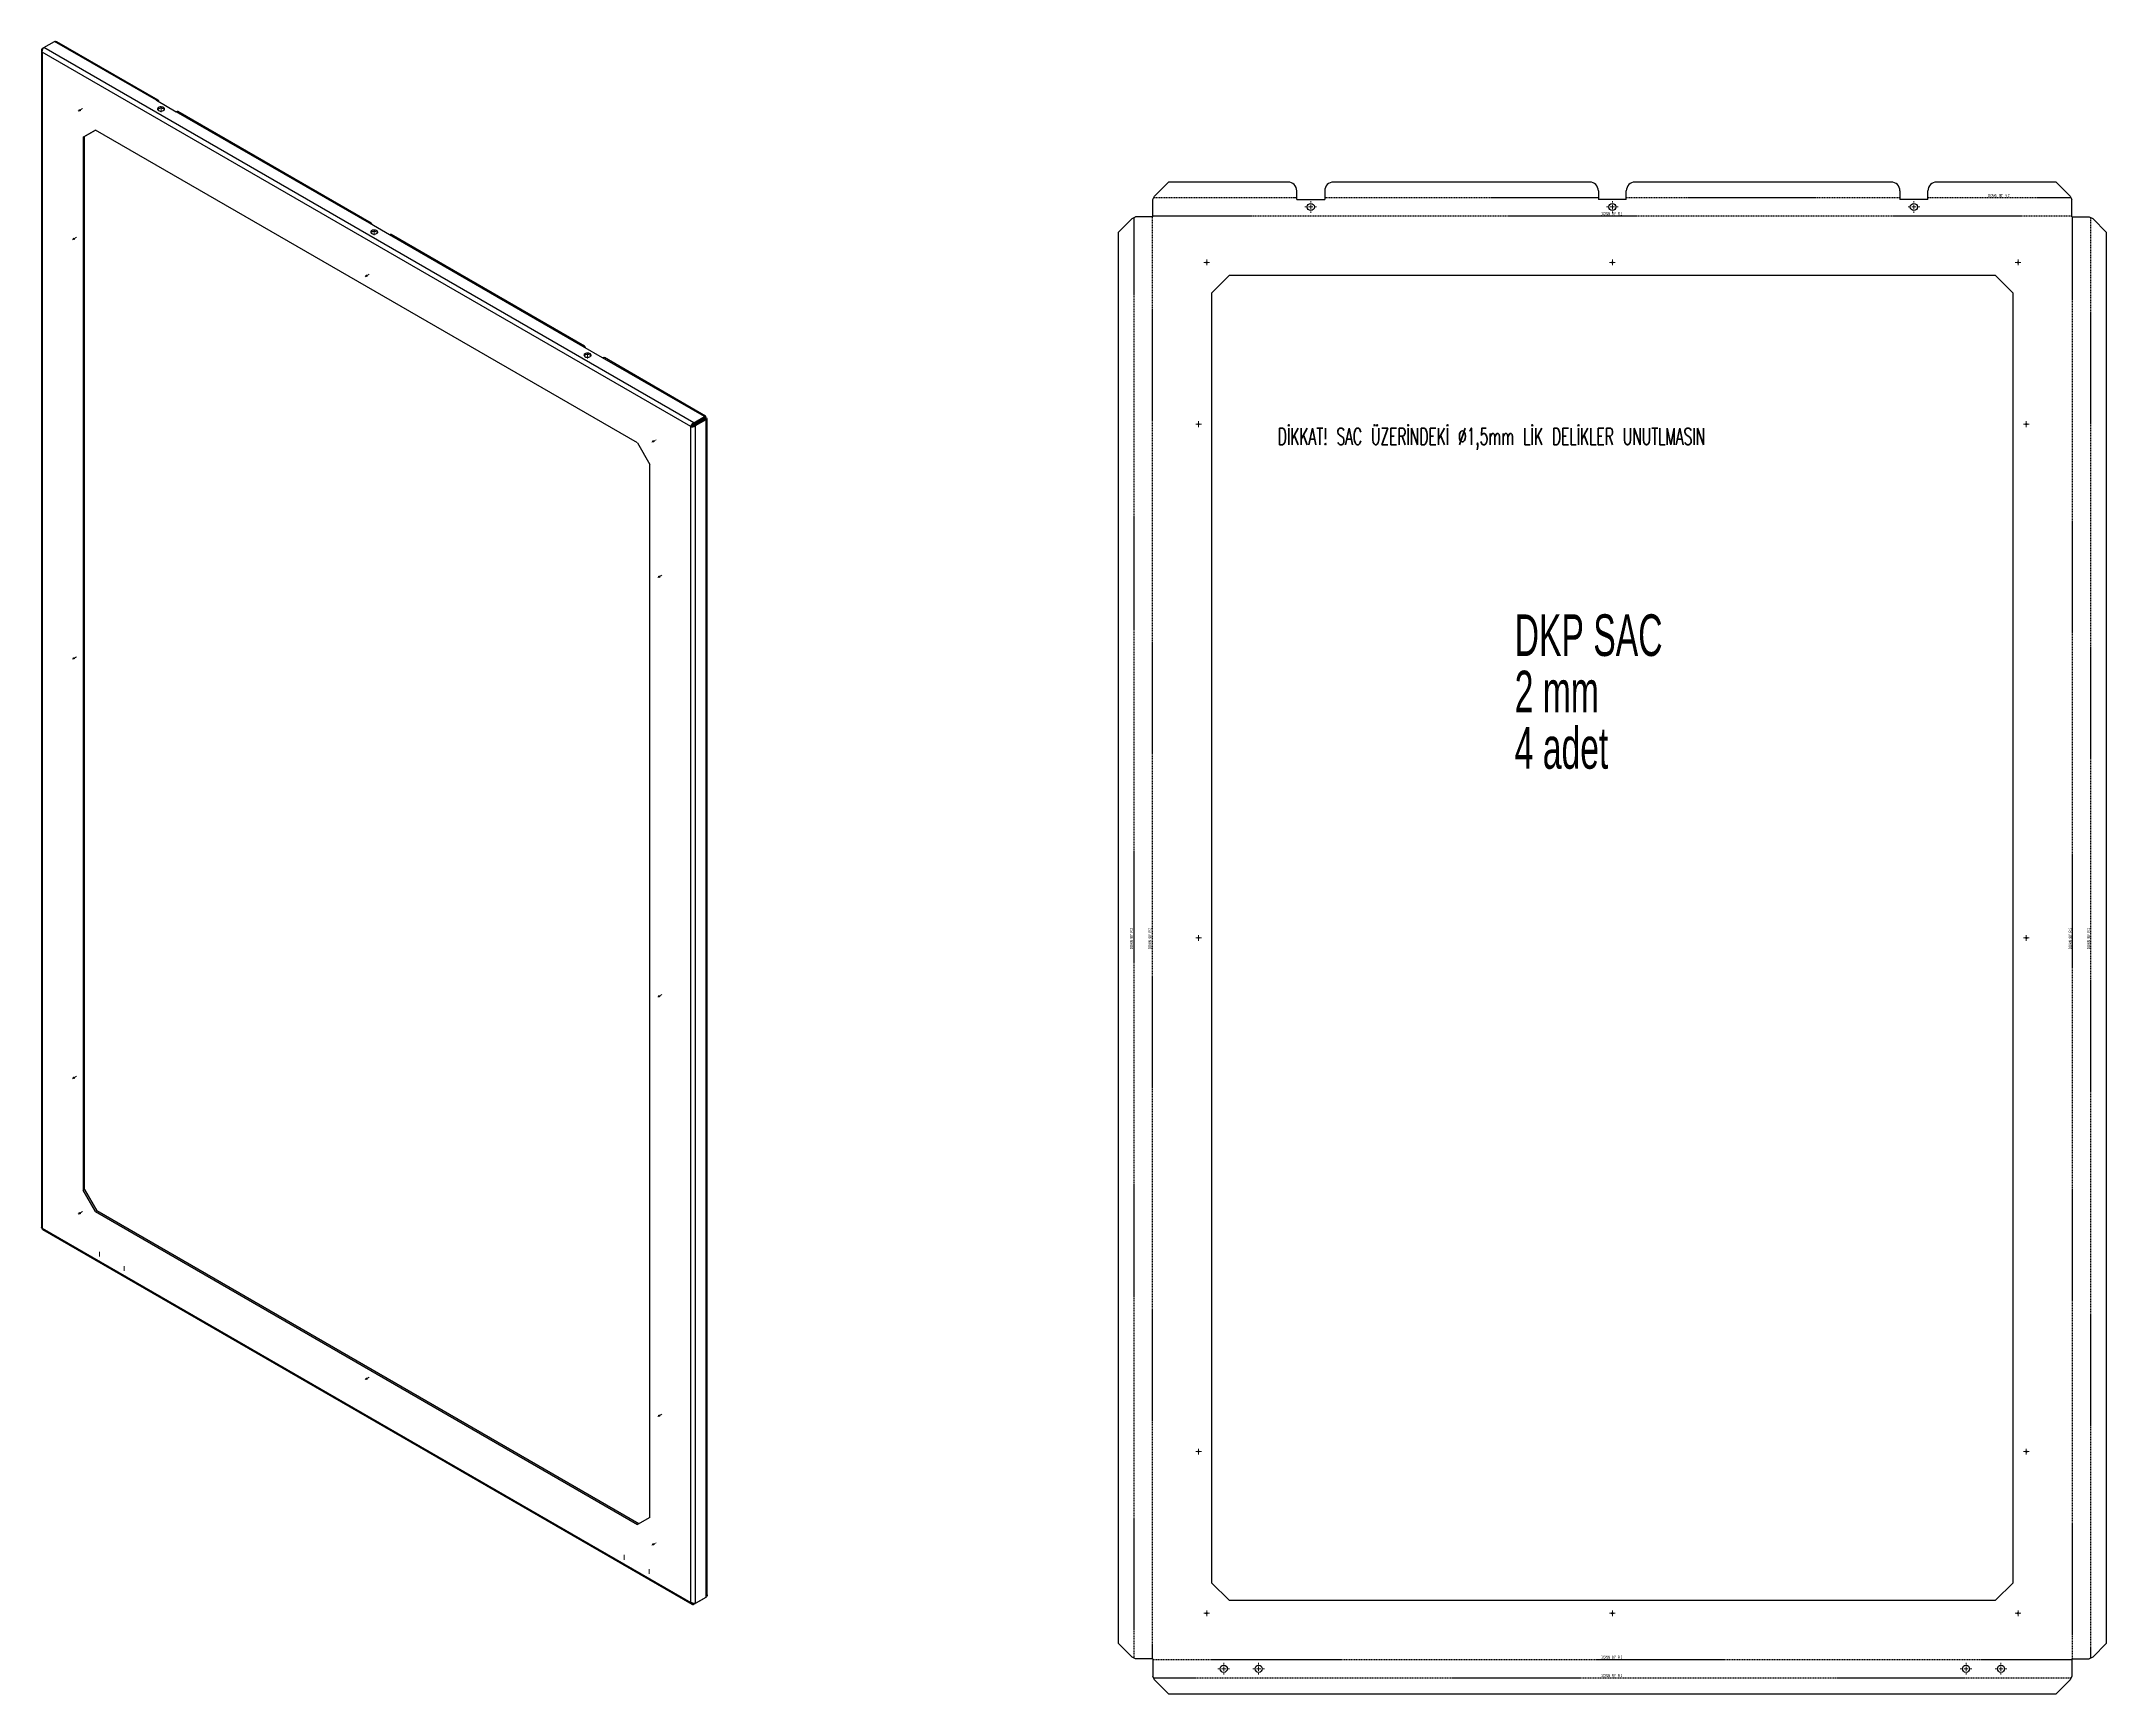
# Model space of a CAD drawing. Header units: millimetres. Extents: x -2617 to -254, y -796 to 1094.
import ezdxf

# ---------------------------------------------------------------- set-up
doc = ezdxf.new("R2010")
doc.units = ezdxf.units.MM
doc.linetypes.add('CENTERX2', pattern=[20.32, 12.7, -2.54, 2.54, -2.54])
doc.linetypes.add('HIDDEN', pattern=[1.905, 1.27, -0.635])
doc.styles.add('SLDTEXTSTYLE0', font='TXT', dxfattribs={"width": 0.605})
doc.styles.add('SLDTEXTSTYLE1', font='TXT', dxfattribs={"width": 0.605, "bigfont": 'bigfont'})
doc.styles.add('SLDTEXTSTYLE2', font='TXT', dxfattribs={"width": 0.5675})

# ---------------------------------------------------------------- blocks, each defined once
blk = doc.blocks.new('SW_CENTERMARKSYMBOL_0')
at = {"color": 0, "linetype": 'Continuous', "lineweight": 18}
for p, q in [((-2.5, 0), (-3.25, 0)), ((0, 0), (-2.5, 0)), ((0, 2.5), (0, 3.25)), ((0, 0), (0, 2.5)), ((0, 0), (0, -2.5)), ((0, 0), (2.5, 0)), ((2.5, 0), (3.25, 0)), ((0, -2.5), (0, -3.25))]:
    blk.add_line(p, q, dxfattribs=at)
blk = doc.blocks.new('SW_CENTERMARKSYMBOL_1')
at = {"color": 0, "linetype": 'Continuous', "lineweight": 18}
for p, q in [((-2.5, 0), (-3.25, 0)), ((0, 0), (-2.5, 0)), ((0, 2.5), (0, 3.25)), ((0, 0), (0, 2.5)), ((0, 0), (0, -2.5)), ((0, 0), (2.5, 0)), ((2.5, 0), (3.25, 0)), ((0, -2.5), (0, -3.25))]:
    blk.add_line(p, q, dxfattribs=at)
blk = doc.blocks.new('SW_CENTERMARKSYMBOL_2')
at = {"color": 0, "linetype": 'Continuous', "lineweight": 18}
for p, q in [((-2.5, 0), (-3.25, 0)), ((0, 0), (-2.5, 0)), ((0, 2.5), (0, 3.25)), ((0, 0), (0, 2.5)), ((0, 0), (0, -2.5)), ((0, 0), (2.5, 0)), ((2.5, 0), (3.25, 0)), ((0, -2.5), (0, -3.25))]:
    blk.add_line(p, q, dxfattribs=at)
blk = doc.blocks.new('SW_CENTERMARKSYMBOL_3')
at = {"color": 0, "linetype": 'Continuous', "lineweight": 18}
for p, q in [((-2.5, 0), (-3.25, 0)), ((0, 0), (-2.5, 0)), ((0, 2.5), (0, 3.25)), ((0, 0), (0, 2.5)), ((0, 0), (0, -2.5)), ((0, 0), (2.5, 0)), ((2.5, 0), (3.25, 0)), ((0, -2.5), (0, -3.25))]:
    blk.add_line(p, q, dxfattribs=at)
blk = doc.blocks.new('SW_CENTERMARKSYMBOL_4')
at = {"color": 0, "linetype": 'Continuous', "lineweight": 18}
for p, q in [((-2.5, 0), (-3.25, 0)), ((0, 0), (-2.5, 0)), ((0, 2.5), (0, 3.25)), ((0, 0), (0, 2.5)), ((0, 0), (0, -2.5)), ((0, 0), (2.5, 0)), ((2.5, 0), (3.25, 0)), ((0, -2.5), (0, -3.25))]:
    blk.add_line(p, q, dxfattribs=at)
blk = doc.blocks.new('SW_CENTERMARKSYMBOL_5')
at = {"color": 0, "linetype": 'Continuous', "lineweight": 18}
for p, q in [((-2.5, 0), (-3.25, 0)), ((0, 0), (-2.5, 0)), ((0, 2.5), (0, 3.25)), ((0, 0), (0, 2.5)), ((0, 0), (0, -2.5)), ((0, 0), (2.5, 0)), ((2.5, 0), (3.25, 0)), ((0, -2.5), (0, -3.25))]:
    blk.add_line(p, q, dxfattribs=at)
blk = doc.blocks.new('SW_CENTERMARKSYMBOL_6')
at = {"color": 0, "linetype": 'Continuous', "lineweight": 18}
for p, q in [((-2.5, 0), (-3.25, 0)), ((0, 0), (-2.5, 0)), ((0, 2.5), (0, 3.25)), ((0, 0), (0, 2.5)), ((0, 0), (0, -2.5)), ((0, 0), (2.5, 0)), ((2.5, 0), (3.25, 0)), ((0, -2.5), (0, -3.25))]:
    blk.add_line(p, q, dxfattribs=at)
blk = doc.blocks.new('SW_CENTERMARKSYMBOL_7')
at = {"color": 0, "linetype": 'Continuous', "lineweight": 18}
for p, q in [((-2.5, 0), (-3.25, 0)), ((0, 0), (-2.5, 0)), ((0, 2.5), (0, 3.25)), ((0, 0), (0, 2.5)), ((0, 0), (0, -2.5)), ((0, 0), (2.5, 0)), ((2.5, 0), (3.25, 0)), ((0, -2.5), (0, -3.25))]:
    blk.add_line(p, q, dxfattribs=at)
blk = doc.blocks.new('SW_CENTERMARKSYMBOL_8')
at = {"color": 0, "linetype": 'Continuous', "lineweight": 18}
for p, q in [((-2.5, 0), (-3.25, 0)), ((0, 0), (-2.5, 0)), ((0, 2.5), (0, 3.25)), ((0, 0), (0, 2.5)), ((0, 0), (0, -2.5)), ((0, 0), (2.5, 0)), ((2.5, 0), (3.25, 0)), ((0, -2.5), (0, -3.25))]:
    blk.add_line(p, q, dxfattribs=at)
blk = doc.blocks.new('SW_CENTERMARKSYMBOL_9')
at = {"color": 0, "linetype": 'Continuous', "lineweight": 18}
for p, q in [((-2.5, 0), (-3.25, 0)), ((0, 0), (-2.5, 0)), ((0, 2.5), (0, 3.25)), ((0, 0), (0, 2.5)), ((0, 0), (0, -2.5)), ((0, 0), (2.5, 0)), ((2.5, 0), (3.25, 0)), ((0, -2.5), (0, -3.25))]:
    blk.add_line(p, q, dxfattribs=at)
blk = doc.blocks.new('SW_CENTERMARKSYMBOL_10')
at = {"color": 0, "linetype": 'Continuous', "lineweight": 18}
for p, q in [((-2.5, 0), (-3.25, 0)), ((0, 0), (-2.5, 0)), ((0, 2.5), (0, 3.25)), ((0, 0), (0, 2.5)), ((0, 0), (0, -2.5)), ((0, 0), (2.5, 0)), ((2.5, 0), (3.25, 0)), ((0, -2.5), (0, -3.25))]:
    blk.add_line(p, q, dxfattribs=at)
blk = doc.blocks.new('SW_CENTERMARKSYMBOL_11')
at = {"color": 0, "linetype": 'Continuous', "lineweight": 18}
for p, q in [((-2.5, 0), (-3.25, 0)), ((0, 0), (-2.5, 0)), ((0, 2.5), (0, 3.25)), ((0, 0), (0, 2.5)), ((0, 0), (0, -2.5)), ((0, 0), (2.5, 0)), ((2.5, 0), (3.25, 0)), ((0, -2.5), (0, -3.25))]:
    blk.add_line(p, q, dxfattribs=at)
blk = doc.blocks.new('SW_CENTERMARKSYMBOL_12')
at = {"color": 0, "linetype": 'Continuous', "lineweight": 18}
for p, q in [((-5, 0), (-6.6, 0)), ((0, 0), (-2.5, 0)), ((0, 5), (0, 6.6)), ((0, 0), (0, 2.5)), ((0, 0), (0, -2.5)), ((0, 0), (2.5, 0)), ((5, 0), (6.6, 0)), ((0, -5), (0, -6.6))]:
    blk.add_line(p, q, dxfattribs=at)
blk = doc.blocks.new('SW_CENTERMARKSYMBOL_13')
at = {"color": 0, "linetype": 'Continuous', "lineweight": 18}
for p, q in [((-5, 0), (-6.6, 0)), ((0, 0), (-2.5, 0)), ((0, 5), (0, 6.6)), ((0, 0), (0, 2.5)), ((0, 0), (0, -2.5)), ((0, 0), (2.5, 0)), ((5, 0), (6.6, 0)), ((0, -5), (0, -6.6))]:
    blk.add_line(p, q, dxfattribs=at)
blk = doc.blocks.new('SW_CENTERMARKSYMBOL_14')
at = {"color": 0, "linetype": 'Continuous', "lineweight": 18}
for p, q in [((-5, 0), (-6.6, 0)), ((0, 0), (-2.5, 0)), ((0, 5), (0, 6.6)), ((0, 0), (0, 2.5)), ((0, 0), (0, -2.5)), ((0, 0), (2.5, 0)), ((5, 0), (6.6, 0)), ((0, -5), (0, -6.6))]:
    blk.add_line(p, q, dxfattribs=at)
blk = doc.blocks.new('SW_CENTERMARKSYMBOL_15')
at = {"color": 0, "linetype": 'Continuous', "lineweight": 18}
for p, q in [((-5, 0), (-6.6, 0)), ((0, 0), (-2.5, 0)), ((0, 5), (0, 6.6)), ((0, 0), (0, 2.5)), ((0, 0), (0, -2.5)), ((0, 0), (2.5, 0)), ((5, 0), (6.6, 0)), ((0, -5), (0, -6.6))]:
    blk.add_line(p, q, dxfattribs=at)
blk = doc.blocks.new('SW_CENTERMARKSYMBOL_16')
at = {"color": 0, "linetype": 'Continuous', "lineweight": 18}
for p, q in [((-5, 0), (-6.6, 0)), ((0, 0), (-2.5, 0)), ((0, 5), (0, 6.6)), ((0, 0), (0, 2.5)), ((0, 0), (0, -2.5)), ((0, 0), (2.5, 0)), ((5, 0), (6.6, 0)), ((0, -5), (0, -6.6))]:
    blk.add_line(p, q, dxfattribs=at)
blk = doc.blocks.new('SW_CENTERMARKSYMBOL_17')
at = {"color": 0, "linetype": 'Continuous', "lineweight": 18}
for p, q in [((-5, 0), (-6.6, 0)), ((0, 0), (-2.5, 0)), ((0, 5), (0, 6.6)), ((0, 0), (0, 2.5)), ((0, 0), (0, -2.5)), ((0, 0), (2.5, 0)), ((5, 0), (6.6, 0)), ((0, -5), (0, -6.6))]:
    blk.add_line(p, q, dxfattribs=at)
blk = doc.blocks.new('SW_CENTERMARKSYMBOL_18')
at = {"color": 0, "linetype": 'Continuous', "lineweight": 18}
for p, q in [((-5, 0), (-6.6, 0)), ((0, 0), (-2.5, 0)), ((0, 5), (0, 6.6)), ((0, 0), (0, 2.5)), ((0, 0), (0, -2.5)), ((0, 0), (2.5, 0)), ((5, 0), (6.6, 0)), ((0, -5), (0, -6.6))]:
    blk.add_line(p, q, dxfattribs=at)

msp = doc.modelspace()

# ---------------------------------------------------------------- linework, layer by layer
at = {"color": 7, "linetype": 'Continuous', "lineweight": 25}
for p, q in [((-2616, 1086.1), (-2614.1, 1087.2)), ((-2614.1, 1087.2), (-2602, 1094.2)), ((-1870.5, 658), (-2614.1, 1087.2)), ((-2485.5, 1026.9), (-2602, 1094.2)), ((-2483.5, 1027.1), (-2599.3, 1093.9)), ((-2617.1, 1084), (-2617.1, -262.4)), ((-2616, 1086.1), (-2615.2, 1085.7)), ((-1874.2, 653.6), (-2616, 1081.8)), ((-2616, 1081.8), (-2616, -263.5)), ((-2485.5, 1026.9), (-2462.9, 1013.8)), ((-2569.3, 984.6), (-2555.2, 992.8)), ((-2555.2, 992.8), (-2567.9, 985.4)), ((-1935, 634.8), (-2555.2, 992.8)), ((-2241.6, 886.1), (-2462.9, 1013.8)), ((-2239.6, 886.3), (-2460.9, 1014)), ((-2567.9, 985.4), (-2569.3, 984.6)), ((-2569.3, 984.6), (-2569.3, -220.2)), ((-2567.9, -219.4), (-2567.9, 985.4)), ((-1343.7, 917.3), (-1327.7, 933.3)), ((-1190.9, 933.3), (-1327.7, 933.3)), ((-1180.9, 913.3), (-1180.9, 923.3)), ((-1148.9, 923.3), (-1148.9, 913.3)), ((-845.9, 933.3), (-1138.9, 933.3)), ((-835.9, 923.3), (-835.9, 913.3)), ((-803.9, 913.3), (-803.9, 923.3)), ((-500.9, 933.3), (-793.9, 933.3)), ((-490.9, 923.3), (-490.9, 913.3)), ((-458.9, 913.3), (-458.9, 923.3)), ((-312.1, 933.3), (-448.9, 933.3)), ((-312.1, 933.3), (-296.1, 917.3)), ((-1345.7, 913.3), (-1343.7, 917.3)), ((-1345.7, 893.6), (-1345.7, 913.3)), ((-1180.9, 913.3), (-1148.9, 913.3)), ((-803.9, 913.3), (-835.9, 913.3)), ((-458.9, 913.3), (-490.9, 913.3)), ((-296.1, 917.3), (-294.1, 913.3)), ((-294.1, 893.6), (-294.1, 913.3)), ((-2218.9, 873), (-2241.6, 886.1)), ((-1385.4, 875.6), (-1369.4, 891.6)), ((-1385.4, 875.6), (-1385.4, -738.5)), ((-1369.4, 891.6), (-1365.4, 893.6)), ((-1345.7, 893.6), (-1365.4, 893.6)), ((-294.1, 893.6), (-274.4, 893.6)), ((-274.4, 893.6), (-270.4, 891.6)), ((-270.4, 891.6), (-254.4, 875.6)), ((-254.4, -738.5), (-254.4, 875.6)), ((-1997.6, 745.2), (-2218.9, 873)), ((-1995.6, 745.4), (-2216.9, 873.2)), ((-1278.4, 806.3), (-1258.4, 826.3)), ((-1278.4, 806.3), (-1278.4, -669.2)), ((-381.4, 826.3), (-1258.4, 826.3)), ((-381.4, 826.3), (-361.4, 806.3)), ((-361.4, -669.2), (-361.4, 806.3)), ((-1975, 732.2), (-1997.6, 745.2)), ((-1858.5, 664.9), (-1975, 732.2)), ((-1857.2, 665.5), (-1973, 732.4)), ((-1870.5, 658), (-1858.5, 664.9)), ((-1870.5, 656.3), (-1858.5, 663.3)), ((-1870, 655.5), (-1858, 662.4)), ((-1869.8, 656.7), (-1858.5, 663.3)), ((-1868.6, 654.6), (-1856.5, 661.6)), ((-1868.4, 657.5), (-1858.4, 663.3)), ((-1858.5, 663.3), (-1858.5, 664.9)), ((-1857, 664.1), (-1858.5, 663.3)), ((-1858.5, 663.3), (-1858.5, 663.3)), ((-1858.3, 663.3), (-1857, 664.1)), ((-1856.5, 663.2), (-1858, 662.4)), ((-1858, 662.4), (-1856.5, 661.6)), ((-1856.5, -685.8), (-1856.5, 661.6)), ((-1855.4, -683.3), (-1855.4, 662.4)), ((-1872.8, 654.4), (-1874.2, 653.6)), ((-1874.2, -691.7), (-1874.2, 653.6)), ((-1870.5, 658), (-1870.5, 656.3)), ((-1868.6, 654.6), (-1870, 655.5)), ((-1869.8, 656.7), (-1868.4, 657.5)), ((-1869.8, 656.7), (-1869.8, 656.7)), ((-1868.6, -692.7), (-1868.6, 654.6)), ((-1935, 634.8), (-1920.9, 610.3)), ((-1920.9, -594.5), (-1920.9, 610.3)), ((-2569.3, -220.2), (-2567.9, -219.4)), ((-2555.2, -244.7), (-2569.3, -220.2)), ((-2567.9, -219.4), (-2553.7, -243.9)), ((-2553.7, -243.9), (-2555.2, -244.7)), ((-2555.2, -244.7), (-1935, -602.7)), ((-1933.6, -601.9), (-2553.7, -243.9)), ((-2616, -263.5), (-1874.2, -691.7)), ((-2615.6, -265), (-1872.9, -693.8)), ((-1920.9, -594.5), (-1935, -602.7)), ((-1258.4, -689.2), (-1278.4, -669.2)), ((-361.4, -669.2), (-381.4, -689.2)), ((-1870.5, -693.8), (-1858.5, -686.9)), ((-1870.5, -693.8), (-1870.5, -692.9)), ((-1868.6, -692.7), (-1856.5, -685.8)), ((-1858.5, -686.9), (-1858.5, -686.9)), ((-1258.4, -689.2), (-381.4, -689.2)), ((-1369.4, -754.5), (-1385.4, -738.5)), ((-1365.4, -756.5), (-1369.4, -754.5)), ((-270.4, -754.5), (-274.4, -756.5)), ((-254.4, -738.5), (-270.4, -754.5)), ((-1345.7, -756.5), (-1365.4, -756.5)), ((-1345.7, -756.5), (-1345.7, -776.2)), ((-1343.7, -780.2), (-1345.7, -776.2)), ((-294.1, -776.2), (-296.1, -780.2)), ((-294.1, -756.5), (-274.4, -756.5)), ((-294.1, -756.5), (-294.1, -776.2)), ((-1327.7, -796.2), (-1343.7, -780.2)), ((-1327.7, -796.2), (-312.1, -796.2)), ((-296.1, -780.2), (-312.1, -796.2))]:
    msp.add_line(p, q, dxfattribs=at)
at = {"color": 7, "linetype": 'CENTERX2', "lineweight": 18}
for p, q in [((-2574.9, 1014.5), (-2570.1, 1017.3)), ((-2480.2, 1013.3), (-2480.2, 1018.9)), ((-2236.3, 872.4), (-2236.3, 878.1)), ((-2581.6, 867.3), (-2576.7, 870.1)), ((-2246.8, 825), (-2241.9, 827.9)), ((-1992.3, 731.6), (-1992.3, 737.2)), ((-1918.7, 635.6), (-1913.8, 638.4)), ((-1912, 480.7), (-1907.1, 483.5)), ((-2581.6, 387.3), (-2576.7, 390.2)), ((-1912, 0.8), (-1907.1, 3.6)), ((-2581.6, -92.6), (-2576.7, -89.8)), ((-2574.9, -247.5), (-2570.1, -244.7)), ((-2550.6, -296.2), (-2550.6, -290.6)), ((-2522.4, -312.6), (-2522.4, -306.9)), ((-2246.8, -436.9), (-2241.9, -434.1)), ((-1912, -479.1), (-1907.1, -476.3)), ((-1950.2, -642.9), (-1950.2, -637.3)), ((-1918.7, -626.3), (-1913.8, -623.5)), ((-1921.9, -659.2), (-1921.9, -653.6))]:
    msp.add_line(p, q, dxfattribs=at)
at = {"color": 7, "linetype": 'HIDDEN'}
for p, q in [((-1180.9, 915.3), (-1344.7, 915.3)), ((-835.9, 915.3), (-1148.9, 915.3)), ((-490.9, 915.3), (-803.9, 915.3)), ((-295.1, 915.3), (-458.9, 915.3)), ((-1367.4, 892.6), (-1367.4, -755.5)), ((-1346.4, 893.6), (-1346.4, -756.5)), ((-294.1, 894.3), (-1345.7, 894.3)), ((-293.4, -756.5), (-293.4, 893.6)), ((-272.4, -755.5), (-272.4, 892.6)), ((-1345.7, -757.2), (-294.1, -757.2)), ((-1344.7, -778.2), (-295.1, -778.2))]:
    msp.add_line(p, q, dxfattribs=at)
at = {"color": 7, "linetype": 'Continuous', "lineweight": 25, "flags": 128}
for points in [[(-2573.7, 1015.8), (-2573.7, 1016), (-2573.6, 1016.1), (-2573.4, 1016.1), (-2573.2, 1016.1), (-2573, 1015.9), (-2572.8, 1015.7), (-2572.7, 1015.4), (-2572.7, 1015.2), (-2572.7, 1014.9), (-2572.8, 1014.8), (-2573, 1014.8), (-2573.2, 1014.8), (-2573.4, 1015), (-2573.6, 1015.2), (-2573.7, 1015.5), (-2573.7, 1015.8)], [(-2483.1, 1015.2), (-2482.1, 1014.8), (-2481, 1014.6), (-2479.7, 1014.5), (-2478.6, 1014.7), (-2477.5, 1015.1), (-2476.7, 1015.6), (-2476.2, 1016.3), (-2476.1, 1017), (-2476.3, 1017.7), (-2476.9, 1018.3), (-2477.8, 1018.8), (-2478.9, 1019.1), (-2480.1, 1019.3), (-2481.3, 1019.2), (-2482.4, 1018.9), (-2483.3, 1018.4), (-2484, 1017.8), (-2484.3, 1017.2), (-2484.2, 1016.4), (-2483.8, 1015.8), (-2483.1, 1015.2)], [(-2477.3, 1016.9), (-2476.6, 1016.4), (-2476.4, 1016.1)], [(-2239.2, 874.4), (-2238.2, 874), (-2237, 873.7), (-2235.8, 873.7), (-2234.6, 873.9), (-2233.6, 874.3), (-2232.8, 874.8), (-2232.3, 875.4), (-2232.2, 876.1), (-2232.4, 876.8), (-2233, 877.5), (-2233.8, 878), (-2234.9, 878.3), (-2236.1, 878.4), (-2237.3, 878.3), (-2238.4, 878.1), (-2239.4, 877.6), (-2240, 877), (-2240.3, 876.3), (-2240.3, 875.6), (-2239.9, 875), (-2239.2, 874.4)], [(-2233.4, 876.1), (-2232.6, 875.5), (-2232.4, 875.2)], [(-2580.4, 868.6), (-2580.4, 868.8), (-2580.3, 868.9), (-2580.1, 869), (-2579.9, 868.9), (-2579.7, 868.7), (-2579.5, 868.5), (-2579.4, 868.3), (-2579.4, 868), (-2579.4, 867.8), (-2579.5, 867.7), (-2579.7, 867.6), (-2579.9, 867.7), (-2580.1, 867.9), (-2580.3, 868.1), (-2580.4, 868.3), (-2580.4, 868.6)], [(-2245.6, 826.4), (-2245.6, 826.6), (-2245.5, 826.7), (-2245.3, 826.7), (-2245.1, 826.7), (-2244.9, 826.5), (-2244.7, 826.3), (-2244.6, 826), (-2244.6, 825.7), (-2244.6, 825.5), (-2244.7, 825.4), (-2244.9, 825.4), (-2245.1, 825.4), (-2245.3, 825.6), (-2245.5, 825.8), (-2245.6, 826.1), (-2245.6, 826.4)], [(-1995.2, 733.6), (-1994.2, 733.1), (-1993.1, 732.9), (-1991.8, 732.9), (-1990.7, 733.1), (-1989.6, 733.4), (-1988.8, 734), (-1988.3, 734.6), (-1988.2, 735.3), (-1988.4, 736), (-1989, 736.6), (-1989.9, 737.1), (-1990.9, 737.5), (-1992.2, 737.6), (-1993.4, 737.5), (-1994.5, 737.2), (-1995.4, 736.8), (-1996.1, 736.2), (-1996.4, 735.5), (-1996.3, 734.8), (-1995.9, 734.1), (-1995.2, 733.6)], [(-1989.4, 735.3), (-1988.7, 734.7), (-1988.5, 734.4)], [(-1917.5, 636.9), (-1917.5, 637.1), (-1917.4, 637.3), (-1917.2, 637.3), (-1917, 637.2), (-1916.8, 637.1), (-1916.6, 636.8), (-1916.5, 636.6), (-1916.5, 636.3), (-1916.5, 636.1), (-1916.6, 636), (-1916.8, 635.9), (-1917, 636), (-1917.2, 636.2), (-1917.4, 636.4), (-1917.5, 636.7), (-1917.5, 636.9)], [(-1910.8, 482), (-1910.8, 482.2), (-1910.7, 482.3), (-1910.5, 482.4), (-1910.3, 482.3), (-1910.1, 482.1), (-1909.9, 481.9), (-1909.8, 481.7), (-1909.7, 481.4), (-1909.8, 481.2), (-1909.9, 481.1), (-1910.1, 481), (-1910.3, 481.1), (-1910.5, 481.3), (-1910.7, 481.5), (-1910.8, 481.7), (-1910.8, 482)], [(-2580.4, 388.6), (-2580.4, 388.9), (-2580.3, 389), (-2580.1, 389), (-2579.9, 388.9), (-2579.7, 388.8), (-2579.5, 388.6), (-2579.4, 388.3), (-2579.4, 388), (-2579.4, 387.8), (-2579.5, 387.7), (-2579.7, 387.7), (-2579.9, 387.7), (-2580.1, 387.9), (-2580.3, 388.1), (-2580.4, 388.4), (-2580.4, 388.6)], [(-1910.8, 2.1), (-1910.8, 2.3), (-1910.7, 2.4), (-1910.5, 2.5), (-1910.3, 2.4), (-1910.1, 2.2), (-1909.9, 2), (-1909.8, 1.7), (-1909.7, 1.5), (-1909.8, 1.3), (-1909.9, 1.1), (-1910.1, 1.1), (-1910.3, 1.2), (-1910.5, 1.3), (-1910.7, 1.6), (-1910.8, 1.8), (-1910.8, 2.1)], [(-2580.4, -91.3), (-2580.4, -91.1), (-2580.3, -91), (-2580.1, -90.9), (-2579.9, -91), (-2579.7, -91.2), (-2579.5, -91.4), (-2579.4, -91.7), (-2579.4, -91.9), (-2579.4, -92.1), (-2579.5, -92.3), (-2579.7, -92.3), (-2579.9, -92.2), (-2580.1, -92.1), (-2580.3, -91.8), (-2580.4, -91.6), (-2580.4, -91.3)], [(-2573.7, -246.2), (-2573.7, -246), (-2573.6, -245.9), (-2573.4, -245.8), (-2573.2, -245.9), (-2573, -246.1), (-2572.8, -246.3), (-2572.7, -246.6), (-2572.7, -246.8), (-2572.7, -247), (-2572.8, -247.2), (-2573, -247.2), (-2573.2, -247.1), (-2573.4, -247), (-2573.6, -246.7), (-2573.7, -246.5), (-2573.7, -246.2)], [(-2245.6, -435.6), (-2245.6, -435.4), (-2245.5, -435.3), (-2245.3, -435.2), (-2245.1, -435.3), (-2244.9, -435.5), (-2244.7, -435.7), (-2244.6, -436), (-2244.6, -436.2), (-2244.6, -436.4), (-2244.7, -436.6), (-2244.9, -436.6), (-2245.1, -436.5), (-2245.3, -436.4), (-2245.5, -436.1), (-2245.6, -435.9), (-2245.6, -435.6)], [(-1910.8, -477.8), (-1910.8, -477.6), (-1910.7, -477.5), (-1910.5, -477.5), (-1910.3, -477.5), (-1910.1, -477.7), (-1909.9, -477.9), (-1909.8, -478.2), (-1909.7, -478.5), (-1909.8, -478.7), (-1909.9, -478.8), (-1910.1, -478.8), (-1910.3, -478.8), (-1910.5, -478.6), (-1910.7, -478.4), (-1910.8, -478.1), (-1910.8, -477.8)], [(-1917.5, -625), (-1917.5, -624.8), (-1917.4, -624.7), (-1917.2, -624.7), (-1917, -624.7), (-1916.8, -624.9), (-1916.6, -625.1), (-1916.5, -625.4), (-1916.5, -625.6), (-1916.5, -625.9), (-1916.6, -626), (-1916.8, -626), (-1917, -625.9), (-1917.2, -625.8), (-1917.4, -625.6), (-1917.5, -625.3), (-1917.5, -625)]]:
    msp.add_lwpolyline(points, dxfattribs=at)
at = {"color": 7, "linetype": 'Continuous', "lineweight": 25}
for centre, radius in [((-1164.9, 904.8), 4.1), ((-819.9, 904.8), 4.1), ((-474.9, 904.8), 4.1), ((-1283.9, 841.3), 0.75), ((-819.9, 841.3), 0.75), ((-355.8, 841.3), 0.75), ((-1293.3, 656.3), 0.75), ((-346.4, 656.3), 0.75), ((-1293.3, 68.5), 0.75), ((-346.4, 68.5), 0.75), ((-1293.3, -519.3), 0.75), ((-346.4, -519.2), 0.75), ((-1283.9, -704.2), 0.75), ((-819.9, -704.2), 0.75), ((-355.8, -704.2), 0.75), ((-1264.5, -767.7), 4.1), ((-1224.5, -767.7), 4.1), ((-415.3, -767.7), 4.1), ((-375.3, -767.7), 4.1)]:
    msp.add_circle(centre, radius, dxfattribs=at)
for centre, radius, start, end in [((-2484.4, 1025.5), 1.75, 350.786, 129.2033), ((-2480.1, 1012.1), 5.61, 59.92, 134.5586), ((-2461.7, 1012.2), 2.01, 65.6929, 125.6176), ((-1190.9, 923.3), 10, 0, 90), ((-1138.9, 923.3), 10, 90, 180), ((-845.9, 923.3), 10, 0, 90), ((-793.9, 923.3), 10, 90, 180), ((-500.9, 923.3), 10, 0, 90), ((-448.9, 923.3), 10, 90, 180), ((-2240.5, 884.7), 1.75, 350.786, 129.2033), ((-2236.2, 871.2), 5.61, 59.92, 134.5586), ((-2217.8, 871.4), 2.01, 65.6929, 125.6176), ((-1996.5, 743.9), 1.75, 350.786, 129.2033), ((-1992.2, 730.4), 5.61, 59.92, 134.5586), ((-1973.8, 730.5), 2.01, 65.6929, 125.6176)]:
    msp.add_arc(centre, radius, start, end, dxfattribs=at)
for points, knots in [([(-2616, 1081.8), (-2616, 1082), (-2616, 1082.3), (-2616, 1082.8), (-2616, 1083), (-2616, 1083.6), (-2615.9, 1083.8), (-2615.8, 1084.3), (-2615.7, 1084.6), (-2615.5, 1085.1), (-2615.4, 1085.3), (-2615.2, 1085.8), (-2615, 1086), (-2614.6, 1086.6), (-2614.4, 1087), (-2614.1, 1087.2)], [0, 0, 0, 0, 0.125, 0.125, 0.25, 0.25, 0.375, 0.375, 0.5, 0.5, 0.625, 0.625, 0.75, 0.75, 1, 1, 1, 1]), ([(-2602, 1094.2), (-2601.6, 1094.2), (-2600.7, 1094.4), (-2599.8, 1094.3), (-2599.4, 1094), (-2599.4, 1093.9)], [0, 0, 0, 0, 0.4511047, 0.9022899, 1, 1, 1, 1]), ([(-2616, 1086.1), (-2616.2, 1086), (-2616.3, 1085.8), (-2616.6, 1085.5), (-2616.7, 1085.3), (-2616.9, 1084.9), (-2617, 1084.7), (-2617.1, 1084.3), (-2617.1, 1084.1), (-2617.1, 1083.8), (-2617.1, 1083.6), (-2617, 1083.2), (-2616.9, 1083), (-2616.6, 1082.4), (-2616.3, 1082.1), (-2616, 1081.8)], [0, 0, 0, 0, 0.125, 0.125, 0.25, 0.25, 0.375, 0.375, 0.5, 0.5, 0.625, 0.625, 0.75, 0.75, 1, 1, 1, 1]), ([(-1857, 664.1), (-1857, 664.3), (-1856.9, 664.4), (-1856.9, 664.7), (-1856.9, 664.9), (-1856.9, 665.1), (-1856.9, 665.2), (-1857, 665.4), (-1857.1, 665.5), (-1857.2, 665.5), (-1857.3, 665.6), (-1857.5, 665.6), (-1857.6, 665.5), (-1857.8, 665.4), (-1858, 665.4), (-1858.2, 665.2), (-1858.3, 665), (-1858.5, 664.9)], [0, 0, 0, 0, 0.125, 0.125, 0.25, 0.25, 0.375, 0.375, 0.5, 0.5, 0.625, 0.625, 0.75, 0.75, 0.875, 0.875, 1, 1, 1, 1]), ([(-1858.2, 663.8), (-1858.2, 663.8), (-1858.2, 663.8), (-1858.3, 663.7), (-1858.4, 663.4), (-1858.5, 663.3)], [0, 0, 0, 0, 0.0583665, 0.5682692, 1, 1, 1, 1]), ([(-1858, 662.4), (-1857.8, 662.4), (-1857.4, 662.3), (-1857.4, 662.4), (-1857.4, 662.4)], [0, 0, 0, 0, 0.548542, 1, 1, 1, 1]), ([(-1856.5, 661.6), (-1856.4, 661.6), (-1856.2, 661.7), (-1855.9, 661.8), (-1855.8, 661.8), (-1855.6, 662), (-1855.5, 662.1), (-1855.4, 662.2), (-1855.4, 662.3), (-1855.4, 662.5), (-1855.4, 662.6), (-1855.5, 662.7), (-1855.6, 662.8), (-1855.8, 662.9), (-1855.9, 663), (-1856.2, 663.1), (-1856.4, 663.2), (-1856.5, 663.2)], [0, 0, 0, 0, 0.125, 0.125, 0.25, 0.25, 0.375, 0.375, 0.5, 0.5, 0.625, 0.625, 0.75, 0.75, 0.875, 0.875, 1, 1, 1, 1]), ([(-1870.5, 658), (-1870.7, 657.9), (-1870.9, 657.8), (-1871.4, 657.5), (-1871.6, 657.4), (-1872, 657.1), (-1872.2, 656.9), (-1872.6, 656.5), (-1872.8, 656.3), (-1873.1, 655.9), (-1873.3, 655.7), (-1873.5, 655.3), (-1873.7, 655), (-1874, 654.4), (-1874.1, 654), (-1874.2, 653.6)], [0, 0, 0, 0, 0.125, 0.125, 0.25, 0.25, 0.375, 0.375, 0.5, 0.5, 0.625, 0.625, 0.75, 0.75, 1, 1, 1, 1]), ([(-1874.2, 653.6), (-1874, 653.5), (-1873.8, 653.5), (-1873.4, 653.4), (-1873.2, 653.4), (-1872.7, 653.3), (-1872.4, 653.3), (-1871.9, 653.4), (-1871.7, 653.4), (-1871.1, 653.5), (-1870.9, 653.5), (-1870.4, 653.7), (-1870.1, 653.8), (-1869.4, 654.1), (-1868.9, 654.3), (-1868.6, 654.6)], [0, 0, 0, 0, 0.125, 0.125, 0.25, 0.25, 0.375, 0.375, 0.5, 0.5, 0.625, 0.625, 0.75, 0.75, 1, 1, 1, 1]), ([(-1870.5, 656.3), (-1870.7, 656.3), (-1871, 656.2), (-1871.4, 655.9), (-1871.5, 655.9), (-1871.7, 655.7), (-1871.8, 655.6), (-1872, 655.4), (-1872.1, 655.3), (-1872.3, 655.2), (-1872.4, 655.1), (-1872.5, 654.9), (-1872.6, 654.8), (-1872.7, 654.6), (-1872.8, 654.5), (-1872.8, 654.4)], [0, 0, 0, 0, 0.25, 0.25, 0.375, 0.375, 0.5, 0.5, 0.625, 0.625, 0.75, 0.75, 0.875, 0.875, 1, 1, 1, 1]), ([(-1872.8, 654.4), (-1872.6, 654.4), (-1872.4, 654.4), (-1872, 654.4), (-1871.9, 654.5), (-1871.7, 654.5), (-1871.5, 654.5), (-1871.3, 654.6), (-1871.1, 654.7), (-1870.9, 654.8), (-1870.7, 654.9), (-1870.5, 655), (-1870.4, 655.1), (-1870.2, 655.3), (-1870.1, 655.4), (-1870, 655.5)], [0, 0, 0, 0, 0.25, 0.25, 0.375, 0.375, 0.5, 0.5, 0.625, 0.625, 0.75, 0.75, 0.875, 0.875, 1, 1, 1, 1]), ([(-2616, -263.5), (-2616.3, -263.3), (-2616.8, -263.1), (-2617.2, -262.6), (-2617.1, -262.4), (-2617.1, -262.4)], [0, 0, 0, 0, 0.4387504, 0.8775301, 1, 1, 1, 1]), ([(-2615.6, -265), (-2615.7, -264.9), (-2616, -264.7), (-2616.1, -264.1), (-2616, -263.6), (-2616, -263.5)], [0, 0, 0, 0, 0.315883, 0.753928, 1, 1, 1, 1]), ([(-1855.4, -683.3), (-1855.4, -683.6), (-1855.5, -684.3), (-1855.9, -685.2), (-1856.4, -685.6), (-1856.5, -685.8)], [0, 0, 0, 0, 0.3527474, 0.8031351, 1, 1, 1, 1]), ([(-1868.6, -692.7), (-1868.7, -692.8), (-1868.9, -692.8), (-1869.4, -692.9), (-1869.6, -692.9), (-1870.1, -693), (-1870.3, -693), (-1870.9, -692.9), (-1871.1, -692.9), (-1871.6, -692.8), (-1871.9, -692.8), (-1872.4, -692.6), (-1872.7, -692.5), (-1873.4, -692.2), (-1873.8, -692), (-1874.2, -691.7)], [0, 0, 0, 0, 0.125, 0.125, 0.25, 0.25, 0.375, 0.375, 0.5, 0.5, 0.625, 0.625, 0.75, 0.75, 1, 1, 1, 1]), ([(-1874.2, -691.7), (-1874.2, -691.9), (-1874.1, -692.1), (-1874, -692.5), (-1873.9, -692.7), (-1873.7, -693.1), (-1873.5, -693.3), (-1873.3, -693.5), (-1873.1, -693.7), (-1872.8, -693.9), (-1872.6, -693.9), (-1872.2, -694), (-1872, -694.1), (-1871.4, -694.1), (-1870.9, -694), (-1870.5, -693.8)], [0, 0, 0, 0, 0.125, 0.125, 0.25, 0.25, 0.375, 0.375, 0.5, 0.5, 0.625, 0.625, 0.75, 0.75, 1, 1, 1, 1])]:
    msp.add_open_spline(points, degree=3, knots=knots, dxfattribs=at)
msp.add_open_spline([(-1858.5, 663.3), (-1858.3, 663.4), (-1858.2, 663.6), (-1858.2, 663.6)], degree=3, dxfattribs=at)

# ---------------------------------------------------------------- block references
at = {"color": 7, "linetype": 'Continuous', "lineweight": 18}
for name, p in [('SW_CENTERMARKSYMBOL_18', (-1164.9, 904.8)), ('SW_CENTERMARKSYMBOL_16', (-819.9, 904.8)), ('SW_CENTERMARKSYMBOL_17', (-474.9, 904.8)), ('SW_CENTERMARKSYMBOL_0', (-1283.9, 841.3)), ('SW_CENTERMARKSYMBOL_11', (-819.9, 841.3)), ('SW_CENTERMARKSYMBOL_10', (-355.8, 841.3)), ('SW_CENTERMARKSYMBOL_1', (-1293.3, 656.3)), ('SW_CENTERMARKSYMBOL_9', (-346.4, 656.3)), ('SW_CENTERMARKSYMBOL_2', (-1293.3, 68.5)), ('SW_CENTERMARKSYMBOL_8', (-346.4, 68.5)), ('SW_CENTERMARKSYMBOL_3', (-1293.3, -519.3)), ('SW_CENTERMARKSYMBOL_7', (-346.4, -519.2)), ('SW_CENTERMARKSYMBOL_4', (-1283.9, -704.2)), ('SW_CENTERMARKSYMBOL_5', (-819.9, -704.2)), ('SW_CENTERMARKSYMBOL_6', (-355.8, -704.2)), ('SW_CENTERMARKSYMBOL_15', (-1264.5, -767.7)), ('SW_CENTERMARKSYMBOL_14', (-1224.5, -767.7)), ('SW_CENTERMARKSYMBOL_12', (-415.3, -767.7)), ('SW_CENTERMARKSYMBOL_13', (-375.3, -767.7))]:
    msp.add_blockref(name, p, dxfattribs=at)

# ---------------------------------------------------------------- texts
at = {"color": 7, "linetype": 'Continuous', "lineweight": 0}
for s, insert, char_height, attachment_point, style in [('DOWN  90°  R 2', (-820.7, 898.9), 3.5, 2, 'SLDTEXTSTYLE2'), ('DOWN  90°  R 2', (-377.8, 919.8), 3.5, 2, 'SLDTEXTSTYLE2'), ('DİKKAT! SAC ÜZERİNDEKİ Ø1,5mm LİK DELİKLER UNUTLMASIN', (-1202.5, 651.8), 19.05, 1, 'SLDTEXTSTYLE1'), ('DKP SAC', (-931.6, 438.7), 47.62, 1, 'SLDTEXTSTYLE0'), ('2 mm', (-931.6, 374.2), 47.62, 1, 'SLDTEXTSTYLE0'), ('4 adet', (-931.6, 309.7), 47.62, 1, 'SLDTEXTSTYLE0'), ('DOWN  90°  R 2', (-820.7, -752.8), 3.5, 2, 'SLDTEXTSTYLE2'), ('DOWN  90°  R 2', (-820.7, -773.8), 3.5, 2, 'SLDTEXTSTYLE2')]:
    msp.add_mtext(s, dxfattribs=dict(at, insert=insert, char_height=char_height, attachment_point=attachment_point, style=style))
at = {"color": 7, "linetype": 'Continuous', "lineweight": 0, "char_height": 3.5, "attachment_point": 2, "rotation": 90, "style": 'SLDTEXTSTYLE2'}
for insert in [(-1371.8, 67.7), (-1350.8, 67.7), (-297.8, 67.7), (-276.8, 67.7)]:
    msp.add_mtext('DOWN  90°  R 2', dxfattribs=dict(at, insert=insert))

doc.saveas('drawing.dxf')
